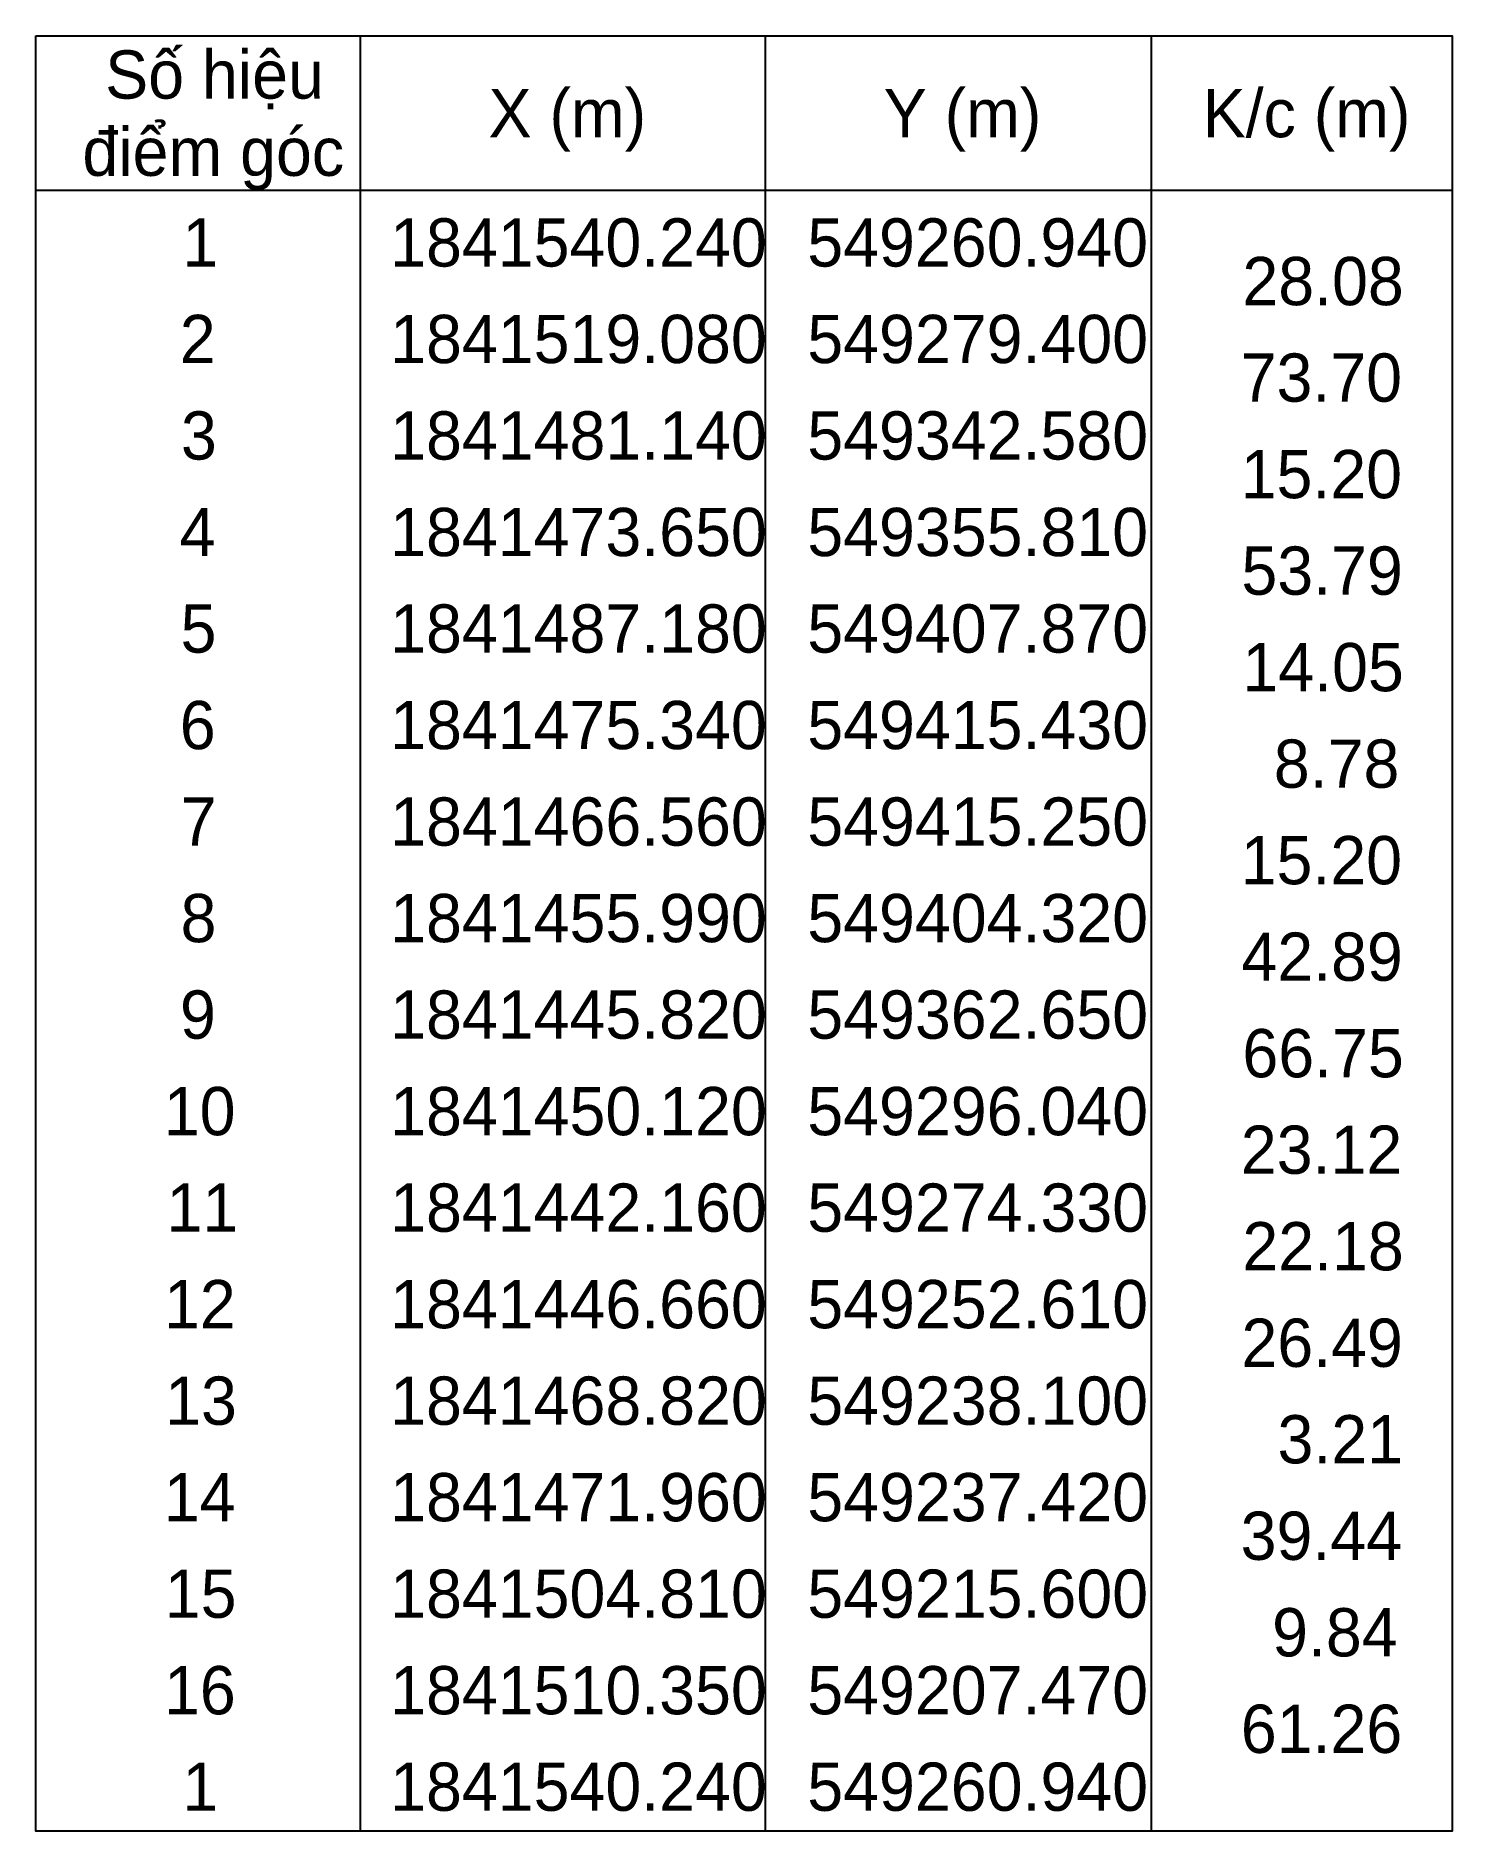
# Model space of a CAD drawing. Extents: x 548623 to 550017, y 1841367 to 1841803.
# Drawn here: x 549943.9 to 550017.3, y 1841418.7 to 1841511.7 of the extents above; entities that cross this region are included whole.
import ezdxf

# ---------------------------------------------------------------- set-up
doc = ezdxf.new("R2010")
doc.units = 0
doc.layers.add('Level 63', color=7, linetype='Continuous')

msp = doc.modelspace()

# ---------------------------------------------------------------- texts
at = {"layer": 'Level 63'}
for s, height, p in [('Số hiệu', 2.5, (549947.47, 1841508.45)), ('X (m)', 2.5, (549967.34, 1841506.45)), ('Y (m)', 2.5, (549987.82, 1841506.45)), ('K/c (m)', 2.5, (550004.35, 1841506.45)), ('điểm góc', 2.5, (549946.29, 1841504.45)), (' 1', 2.5, (549950.54, 1841499.75)), ('1841540.240', 2.50002, (549962.24, 1841499.75)), ('549260.940', 2.5, (549983.86, 1841499.75)), ('28.08', 2.5, (550006.41, 1841497.75)), (' 2', 2.5, (549950.41, 1841494.75)), ('1841519.080', 2.50002, (549962.24, 1841494.75)), ('549279.400', 2.5, (549983.86, 1841494.75)), ('73.70', 2.5, (550006.32, 1841492.75)), (' 3', 2.5, (549950.47, 1841489.75)), ('1841481.140', 2.50002, (549962.24, 1841489.75)), ('549342.580', 2.5, (549983.86, 1841489.75)), ('15.20', 2.5, (550006.32, 1841487.75)), (' 4', 2.5, (549950.4, 1841484.75)), ('1841473.650', 2.50002, (549962.24, 1841484.75)), ('549355.810', 2.5, (549983.86, 1841484.75)), ('53.79', 2.5, (550006.36, 1841482.75)), (' 5', 2.5, (549950.45, 1841479.75)), ('1841487.180', 2.50002, (549962.24, 1841479.75)), ('549407.870', 2.5, (549983.86, 1841479.75)), ('14.05', 2.5, (550006.41, 1841477.75)), (' 6', 2.5, (549950.41, 1841474.75)), ('1841475.340', 2.50002, (549962.24, 1841474.75)), ('549415.430', 2.5, (549983.86, 1841474.75)), ('8.78', 2.5, (550008.04, 1841472.75)), (' 7', 2.5, (549950.45, 1841469.75)), ('1841466.560', 2.50002, (549962.24, 1841469.75)), ('549415.250', 2.5, (549983.86, 1841469.75)), ('15.20', 2.5, (550006.32, 1841467.75)), (' 8', 2.5, (549950.45, 1841464.75)), ('1841455.990', 2.50002, (549962.24, 1841464.75)), ('549404.320', 2.5, (549983.86, 1841464.75)), ('42.89', 2.5, (550006.36, 1841462.75)), (' 9', 2.5, (549950.42, 1841459.75)), ('1841445.820', 2.50002, (549962.24, 1841459.75)), ('549362.650', 2.5, (549983.86, 1841459.75)), ('66.75', 2.5, (550006.41, 1841457.75)), (' 10', 2.5, (549949.58, 1841454.75)), ('1841450.120', 2.50002, (549962.24, 1841454.75)), ('549296.040', 2.5, (549983.86, 1841454.75)), ('23.12', 2.5, (550006.33, 1841452.75)), (' 11', 2.5, (549949.72, 1841449.75)), ('1841442.160', 2.50002, (549962.24, 1841449.75)), ('549274.330', 2.5, (549983.86, 1841449.75)), ('22.18', 2.5, (550006.41, 1841447.75)), (' 12', 2.5, (549949.59, 1841444.75)), ('1841446.660', 2.50002, (549962.24, 1841444.75)), ('549252.610', 2.5, (549983.86, 1841444.75)), ('26.49', 2.5, (550006.36, 1841442.75)), (' 13', 2.5, (549949.65, 1841439.75)), ('1841468.820', 2.50002, (549962.24, 1841439.75)), ('549238.100', 2.5, (549983.86, 1841439.75)), ('3.21', 2.5, (550008.23, 1841437.75)), (' 14', 2.5, (549949.58, 1841434.75)), ('1841471.960', 2.50002, (549962.24, 1841434.75)), ('549237.420', 2.5, (549983.86, 1841434.75)), ('39.44', 2.5, (550006.32, 1841432.75)), (' 15', 2.5, (549949.63, 1841429.75)), ('1841504.810', 2.50002, (549962.24, 1841429.75)), ('549215.600', 2.5, (549983.86, 1841429.75)), ('9.84', 2.5, (550007.95, 1841427.75)), (' 16', 2.5, (549949.59, 1841424.75)), ('1841510.350', 2.50002, (549962.24, 1841424.75)), ('549207.470', 2.5, (549983.86, 1841424.75)), ('61.26', 2.5, (550006.33, 1841422.75)), (' 1', 2.5, (549950.54, 1841419.75)), ('1841540.240', 2.50002, (549962.24, 1841419.75)), ('549260.940', 2.5, (549983.86, 1841419.75))]:
    msp.add_text(s, height=height, dxfattribs=at).set_placement(p)

# ---------------------------------------------------------------- linework, layer by layer
at = {"layer": 'Level 63'}
for p, q in [((549960.68, 1841511.7), (549960.68, 1841418.7)), ((549981.68, 1841511.7), (549981.68, 1841418.7)), ((550001.68, 1841511.7), (550001.68, 1841418.7)), ((549943.88, 1841503.7), (550017.28, 1841503.7))]:
    msp.add_line(p, q, dxfattribs=at)
msp.add_lwpolyline([(549943.88, 1841511.7), (550017.28, 1841511.7), (550017.28, 1841418.7), (549943.88, 1841418.7)], close=True, dxfattribs=at)

msp.set_redraw_order([(e.dxf.handle, doc.entitydb.next_handle()) for e in msp.query("TEXT MTEXT ATTDEF DIMENSION ARC_DIMENSION")])  # texts and dimensions are drawn at this point

doc.saveas('drawing.dxf')
